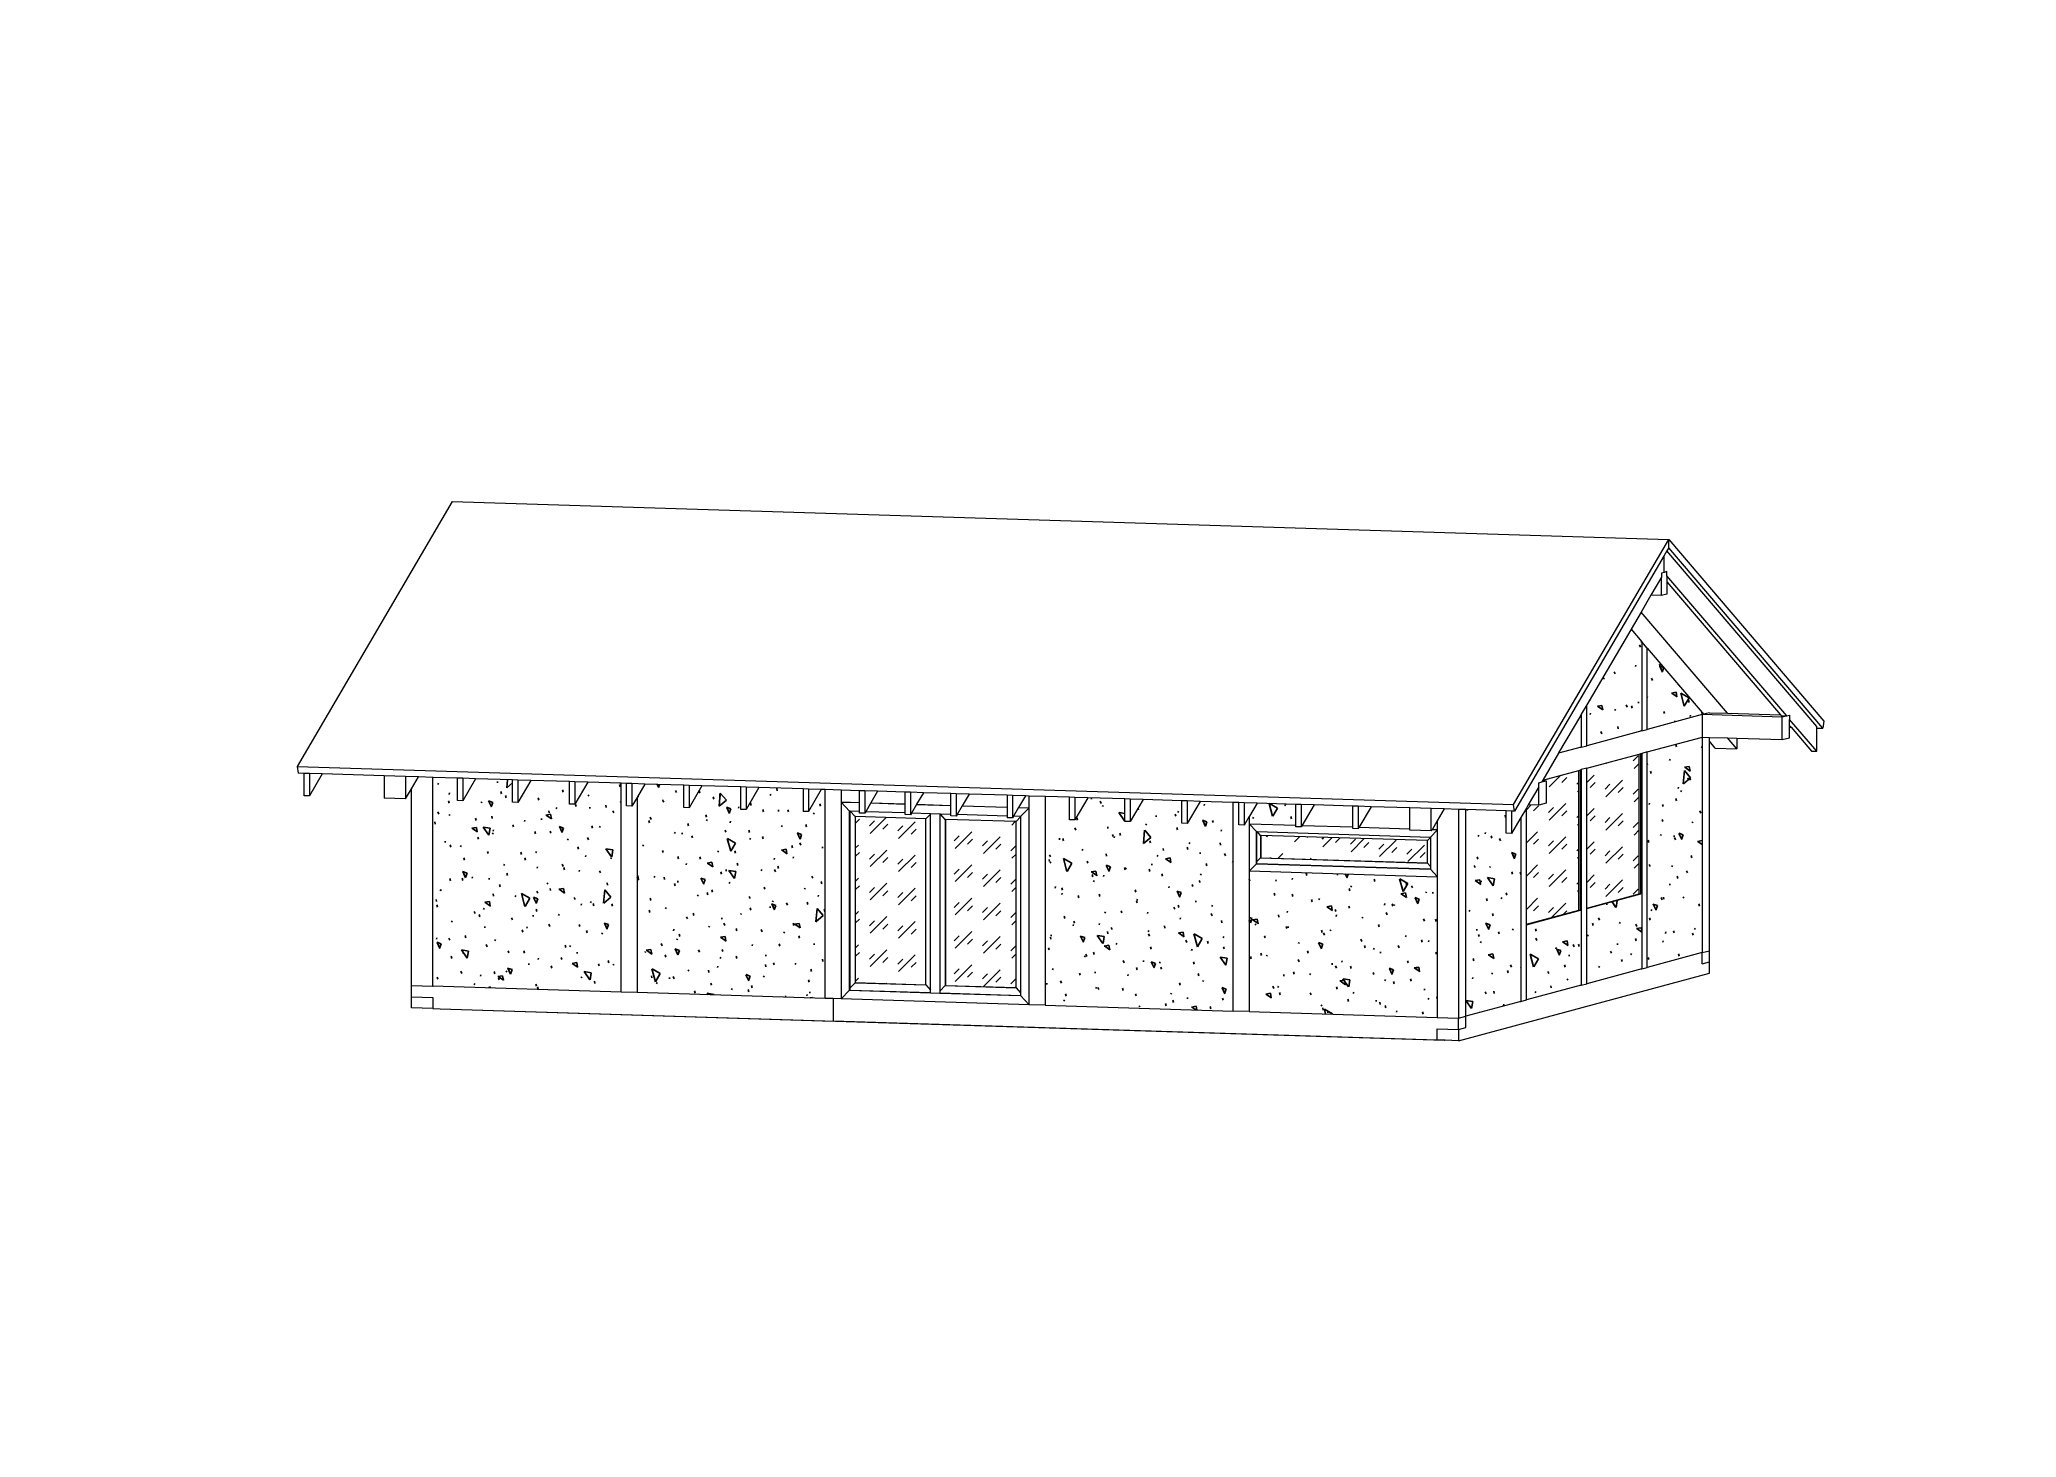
# Model space of a CAD drawing. Header units: millimetres. Extents: x 0 to 4620, y 0 to 297.
# Drawn here: x 1260 to 1680, y 0 to 297 of the extents above; entities that cross this region are included whole.
import ezdxf

# ---------------------------------------------------------------- set-up
doc = ezdxf.new("R2010")
doc.units = ezdxf.units.MM
doc.linetypes.add('K5LT32768', pattern=[0])
doc.layers.add('Системный слой', color=7, linetype='Continuous')

msp = doc.modelspace()

# ---------------------------------------------------------------- hatches: boundary and pattern name
at = {"layer": 'Системный слой'}
h = msp.add_hatch(dxfattribs=at)
h.set_pattern_fill('', angle=40, style=0, pattern_type=0)
h.set_pattern_definition([(40, (7.66, 6.428), (-20.5692, 24.5134), [2, -30]), (130, (9.193, 7.713), (-24.5134, -20.5692), [2, -30]), (85, (7.66, 6.428), (-20.56883, 24.51297), [2.828, -42.426]), (60, (9.193, 7.713), (-27.7128, 16), [2, -30]), (150, (10.192, 9.445), (-16, -27.7128), [2, -30]), (105, (9.193, 7.713), (-27.7123, 15.9997), [2.828, -42.426]), (80, (16.853, 14.141), (-26.0974, 4.60168), [1.5, -25]), (170, (17.114, 15.618), (-4.60168, -26.0974), [1.5, -25]), (125, (16.853, 14.141), (-26.09695, 4.6016), [2.121, -35.355]), (100, (-18.796, -15.771), (-15.75692, -2.77837), [1, -15]), (190, (-18.97, -14.787), (2.77837, -15.75692), [1, -15]), (145, (-18.796, -15.771), (-15.75733, -2.77844), [1.414, -21.213]), (70, (1.233, 14.088), (-15.03508, 5.47232), [1, -15]), (160, (1.575, 15.028), (-5.47232, -15.03508), [1, -15]), (115, (1.233, 14.088), (-15.03547, 5.47246), [1.414, -21.213]), (85, (0, 0), (-9.351857, 7.84492), [0.3, -10]), (65, (0, 0), (-2.418448, 6.64463), [0.3, -10]), (105, (0, 0), (-6.193075, 7.658056), [0.5, -12]), (110, (0, 0), (-7.94593, 1.36463), [0.5, -7])])
h.paths.add_polyline_path([(1343.58741, 95.88651), (1383.53284, 94.63902), (1383.53284, 94.65839), (1383.53284, 138.99024), (1376.49087, 139.21016), (1373.75247, 134.53037), (1372.61658, 134.56584), (1372.61658, 139.33116), (1364.37472, 139.58855), (1361.63632, 134.90875), (1360.50043, 134.94423), (1360.50043, 139.70954), (1352.6372, 139.95511), (1349.8988, 135.27531), (1348.76291, 135.31079), (1348.76291, 140.0761), (1343.6519, 140.23572), (1343.58741, 140.23773)])
h.paths.add_polyline_path([(1426.88593, 93.30448), (1426.88593, 137.63634), (1426.09136, 137.66115), (1423.35296, 132.98136), (1422.21707, 133.01683), (1422.21707, 137.78215), (1412.83932, 138.07501), (1410.10092, 133.39522), (1408.96503, 133.43069), (1408.96503, 138.196), (1400.72317, 138.45339), (1397.98477, 133.7736), (1396.84888, 133.80907), (1396.84888, 138.57439), (1388.60702, 138.83178), (1387.005, 136.094), (1386.9405, 135.98378), (1386.9405, 94.5326), (1426.88593, 93.28512)])
h.paths.add_polyline_path([(1473.6467, 136.17601), (1473.6467, 91.82479), (1513.59212, 90.5773), (1513.59212, 90.59667), (1513.59212, 134.92853), (1506.55016, 135.14844), (1503.81176, 130.46865), (1502.67587, 130.50412), (1502.67587, 135.26944), (1494.43401, 135.52683), (1491.69561, 130.84703), (1490.55972, 130.88251), (1490.55972, 135.64782), (1482.69649, 135.89339), (1479.95809, 131.21359), (1478.8222, 131.24907), (1478.8222, 136.01438), (1473.71119, 136.174)])
h.paths.add_polyline_path([(1556.94522, 89.24276), (1556.94522, 119.11646), (1517.06429, 120.36193), (1517.06429, 130.31983), (1526.90817, 130.0124), (1526.90817, 134.51267), (1518.66631, 134.77006), (1517.06429, 132.03228), (1516.99979, 131.92206), (1516.99979, 90.47088), (1556.94522, 89.2234)])
h.paths.add_polyline_path([(1563.03671, 133.38438), (1563.03671, 89.55485), (1563.03671, 89.498), (1574.71071, 92.63905), (1574.71071, 131.71466), (1574.5214, 131.39113), (1572.72232, 128.31659), (1571.58643, 128.35206), (1571.58643, 133.11738)])
h.paths.add_polyline_path([(1575.87166, 108.92101), (1575.87166, 93.00827), (1575.87166, 92.95142), (1587.54566, 96.09247), (1587.54566, 141.8789), (1587.35635, 141.82796), (1587.35635, 112.01112)])
h.paths.add_polyline_path([(1600.38062, 99.54589), (1600.38062, 145.33232), (1600.1913, 145.28139), (1600.1913, 115.46454), (1588.70661, 112.37443), (1588.70661, 96.46169), (1588.70661, 96.40484)])
h.paths.add_polyline_path([(1613.21557, 102.99931), (1613.21557, 148.78575), (1613.02625, 148.73481), (1601.54157, 145.64469), (1601.54157, 99.91511), (1601.54157, 99.85826)])
h.paths.add_polyline_path([(1600.38062, 150.11211), (1600.38062, 169.06391), (1598.11676, 171.71449), (1598.04184, 171.58646), (1588.70661, 155.63299), (1588.70661, 147.02791), (1588.70661, 146.97106)])
h.paths.add_polyline_path([(1613.21557, 154.03642), (1601.54157, 167.70464), (1601.54157, 167.48889), (1601.54157, 150.48133), (1601.54157, 150.42448), (1613.21557, 153.56554)])
h.paths.add_polyline_path([(1587.54566, 146.65869), (1587.54566, 153.64898), (1587.35635, 153.32545), (1582.7304, 145.41993), (1582.69092, 145.35246)])
h = msp.add_hatch(dxfattribs=at)
h.set_pattern_fill('', angle=45, style=0, pattern_type=0)
h.set_pattern_definition([(45, (0, 0), (4e-16, 7.071068), [5, -3.5]), (45, (2.6517, 0.884), (4e-16, 7.071068), [1.5, -7]), (45, (-0.177, 1.591), (4e-16, 7.071068), [1.5, -7])])
h.paths.add_polyline_path([(1433.38403, 131.9072), (1433.38403, 96.63136), (1448.29953, 96.16555), (1448.29953, 131.44139)])
h.paths.add_polyline_path([(1467.45819, 95.56723), (1467.45819, 130.84307), (1452.54269, 131.30888), (1452.54269, 96.03304)])
h.paths.add_polyline_path([(1554.87255, 126.81807), (1519.51104, 127.9224), (1519.51104, 123.15756), (1554.87255, 122.05323)])
h.paths.add_polyline_path([(1575.87166, 133.69867), (1575.87166, 109.02334), (1587.01558, 112.02176), (1587.01558, 141.73628), (1579.37137, 139.67949), (1579.2993, 139.55634), (1580.07505, 139.53212), (1580.07505, 134.75232), (1578.52711, 134.33583), (1576.28547, 134.40584)])
h.paths.add_polyline_path([(1599.85053, 115.47519), (1599.85053, 145.1897), (1588.70661, 142.19127), (1588.70661, 112.47676)])

# ---------------------------------------------------------------- linework, layer by layer
at = {"layer": 'Системный слой', "color": 7, "linetype": 'K5LT32768', "lineweight": 18}
for p, q in [((1347.69634, 198.8312), (1314.74385, 142.51702)), ((1347.69634, 198.8312), (1606.11101, 190.76097)), ((1573.1586, 134.44679), (1606.11101, 190.76097)), ((1606.11101, 189.00301), (1605.73643, 188.36286)), ((1606.11101, 190.76097), (1639.0635, 152.17942)), ((1606.11101, 189.00301), (1606.11101, 190.76097)), ((1638.84543, 150.67675), (1606.11101, 189.00301)), ((1605.16444, 187.38535), (1573.37666, 133.06147)), ((1605.73643, 188.36286), (1605.16444, 187.38535)), ((1605.16444, 183.8018), (1605.16444, 187.38535)), ((1637.60655, 151.04851), (1605.73643, 188.36286)), ((1604.58396, 182.76663), (1602.34235, 178.93583)), ((1605.16444, 183.8018), (1604.58396, 183.64562)), ((1604.58396, 183.64562), (1604.58396, 182.76663)), ((1604.58396, 178.86583), (1604.58396, 182.76663)), ((1605.74491, 183.95799), (1605.16444, 183.8018)), ((1605.74491, 183.079), (1605.74491, 183.95799)), ((1631.19134, 153.28568), (1605.74491, 183.079)), ((1605.74491, 183.079), (1605.74491, 181.78455)), ((1605.74491, 181.78455), (1629.8946, 153.50949)), ((1605.74491, 181.78455), (1605.74491, 179.1782)), ((1602.34235, 178.93583), (1600.25335, 175.36582)), ((1604.58396, 178.86583), (1602.34235, 178.93583)), ((1605.74491, 179.1782), (1604.58396, 178.86583)), ((1600.25335, 175.36582), (1598.11676, 171.71449)), ((1618.62007, 153.86159), (1600.25335, 175.36582)), ((1598.04184, 171.58646), (1588.70661, 155.63299)), ((1598.11676, 171.71449), (1598.04184, 171.58646)), ((1598.11676, 171.71449), (1600.38062, 169.06391)), ((1600.19145, 169.06964), (1600.38062, 169.06391)), ((1600.38062, 169.06391), (1600.38062, 150.11211)), ((1601.54157, 167.70464), (1600.38062, 169.06391)), ((1601.54157, 167.48889), (1601.54157, 167.70464)), ((1601.54157, 167.70464), (1613.21557, 154.03642)), ((1601.54157, 150.48133), (1601.54157, 167.48889)), ((1588.70661, 155.63299), (1587.54566, 153.64898)), ((1588.70661, 147.02791), (1588.70661, 155.63299)), ((1587.35635, 153.32545), (1582.7304, 145.41993)), ((1587.54566, 153.64898), (1587.35635, 153.32545)), ((1587.54566, 153.64898), (1587.54566, 146.65869)), ((1613.21557, 153.56554), (1601.54157, 150.42448)), ((1613.21557, 153.56554), (1613.02625, 153.57145)), ((1613.02641, 154.04215), (1613.21557, 154.03642)), ((1613.21557, 154.03642), (1613.21557, 153.56554)), ((1613.21557, 154.03642), (1613.54259, 153.65353)), ((1613.21557, 153.56554), (1613.54259, 153.65353)), ((1630.2539, 153.03343), (1613.21557, 153.56554)), ((1613.21557, 153.56554), (1613.21557, 148.78575)), ((1614.7635, 153.98203), (1613.54259, 153.65353)), ((1614.7635, 153.98203), (1618.62007, 153.86159)), ((1618.62007, 153.86159), (1629.8946, 153.50949)), ((1629.8946, 153.50949), (1630.05546, 153.32115)), ((1630.05546, 153.32115), (1631.19134, 153.28568)), ((1631.19134, 153.28568), (1630.2539, 153.03343)), ((1630.2539, 148.25364), (1630.2539, 153.03343)), ((1631.19134, 153.28568), (1631.8018, 153.44993)), ((1631.8018, 153.44993), (1631.80184, 152.5709)), ((1637.60655, 145.77459), (1631.80184, 152.5709)), ((1631.80184, 151.27645), (1631.80184, 152.5709)), ((1631.80184, 151.27645), (1632.13505, 150.88631)), ((1631.80184, 150.89672), (1631.80184, 151.27645)), ((1639.0635, 152.17942), (1638.84543, 150.67675)), ((1600.38062, 150.11211), (1588.70661, 146.97106)), ((1588.70661, 146.97106), (1588.70661, 147.02791)), ((1600.38062, 150.11211), (1600.19146, 150.11807)), ((1600.38062, 150.11211), (1601.54157, 150.42448)), ((1601.54157, 150.42448), (1601.54157, 150.48133)), ((1601.54157, 145.64469), (1613.02625, 148.73481)), ((1613.02625, 148.73481), (1613.21557, 148.78575)), ((1613.21557, 148.78575), (1613.21557, 102.99931)), ((1613.21557, 148.78575), (1614.7635, 148.7374)), ((1614.7635, 147.92523), (1614.7635, 148.7374)), ((1614.7635, 148.7374), (1618.59437, 148.61777)), ((1616.0247, 146.44859), (1614.7635, 147.92523)), ((1614.7635, 103.41581), (1614.7635, 147.92523)), ((1620.56825, 146.30669), (1618.59437, 148.61777)), ((1618.59437, 148.61777), (1620.56825, 148.55612)), ((1620.56825, 148.55612), (1620.56825, 146.30669)), ((1620.56825, 148.55612), (1630.2539, 148.25364)), ((1630.2539, 148.25364), (1631.80184, 148.67014)), ((1631.80184, 150.89672), (1632.13505, 150.88631)), ((1631.80184, 148.67014), (1631.80184, 150.89672)), ((1632.13505, 150.88631), (1636.47066, 145.81007)), ((1637.60655, 150.71544), (1637.60655, 151.04851)), ((1637.60655, 150.71544), (1638.84543, 150.67675)), ((1637.60655, 145.77459), (1637.60655, 150.71544)), ((1582.69092, 145.35246), (1579.37137, 139.67949)), ((1587.54566, 146.65869), (1582.69092, 145.35246)), ((1582.7304, 145.41993), (1582.69092, 145.35246)), ((1587.3565, 146.66465), (1587.54566, 146.65869)), ((1587.54566, 146.65869), (1588.70661, 146.97106)), ((1588.70661, 142.19127), (1599.85053, 145.1897)), ((1599.85053, 145.1897), (1600.1913, 145.28139)), ((1599.85053, 115.47519), (1599.85053, 145.1897)), ((1600.1913, 145.28139), (1600.38062, 145.33232)), ((1600.1913, 115.46454), (1600.1913, 145.28139)), ((1601.54157, 145.64469), (1600.38062, 145.33232)), ((1600.38062, 145.33232), (1600.38062, 99.54589)), ((1601.54157, 99.91511), (1601.54157, 145.64469)), ((1616.0247, 146.44859), (1620.56825, 146.30669)), ((1636.47066, 145.81007), (1637.60655, 145.77459)), ((1314.74385, 142.51702), (1573.1586, 134.44679)), ((1314.74385, 142.51702), (1314.96192, 141.1317)), ((1316.2008, 141.09301), (1314.96192, 141.1317)), ((1316.2008, 136.32769), (1316.2008, 141.09301)), ((1317.33669, 141.05753), (1316.2008, 141.09301)), ((1317.33669, 141.05753), (1317.33669, 136.29222)), ((1320.07509, 140.97201), (1317.33669, 141.05753)), ((1320.07509, 140.97201), (1317.33669, 136.29222)), ((1333.2391, 140.5609), (1320.07509, 140.97201)), ((1333.2391, 140.5609), (1333.2391, 135.79559)), ((1337.78265, 140.41901), (1333.2391, 140.5609)), ((1337.78265, 140.41901), (1337.78265, 135.6537)), ((1340.52105, 140.33349), (1337.78265, 140.41901)), ((1339.04385, 137.80902), (1340.52105, 140.33349)), ((1343.58741, 140.23773), (1340.52105, 140.33349)), ((1343.58741, 95.88651), (1343.58741, 140.23773)), ((1343.6519, 140.23572), (1343.58741, 140.23773)), ((1348.76291, 140.0761), (1343.6519, 140.23572)), ((1348.76291, 135.31079), (1348.76291, 140.0761)), ((1349.8988, 140.04063), (1348.76291, 140.0761)), ((1349.8988, 140.04063), (1349.8988, 135.27531)), ((1352.6372, 139.95511), (1349.8988, 140.04063)), ((1352.6372, 139.95511), (1349.8988, 135.27531)), ((1360.50043, 139.70954), (1352.6372, 139.95511)), ((1360.50043, 134.94423), (1360.50043, 139.70954)), ((1361.63632, 139.67407), (1360.50043, 139.70954)), ((1361.63632, 139.67407), (1361.63632, 134.90875)), ((1364.37472, 139.58855), (1361.63632, 139.67407)), ((1364.37472, 139.58855), (1361.63632, 134.90875)), ((1372.61658, 139.33116), (1364.37472, 139.58855)), ((1372.61658, 134.56584), (1372.61658, 139.33116)), ((1373.75247, 139.29568), (1372.61658, 139.33116)), ((1373.75247, 139.29568), (1373.75247, 134.53037)), ((1376.49087, 139.21016), (1373.75247, 139.29568)), ((1376.49087, 139.21016), (1373.75247, 134.53037)), ((1383.53284, 138.99024), (1376.49087, 139.21016)), ((1383.53284, 94.65839), (1383.53284, 138.99024)), ((1384.73273, 138.95277), (1383.53284, 138.99024)), ((1384.73273, 134.18746), (1384.73273, 138.95277)), ((1385.86862, 138.9173), (1384.73273, 138.95277)), ((1385.86862, 138.9173), (1385.86862, 134.15198)), ((1388.60702, 138.83178), (1385.86862, 138.9173)), ((1388.60702, 138.83178), (1387.005, 136.094)), ((1396.84888, 138.57439), (1388.60702, 138.83178)), ((1578.52707, 139.11562), (1579.13753, 139.27987)), ((1578.52707, 138.23664), (1578.52707, 139.11562)), ((1579.2993, 139.55634), (1579.13753, 139.27987)), ((1579.13753, 139.27987), (1580.07505, 139.53212)), ((1579.37137, 139.67949), (1579.2993, 139.55634)), ((1579.2993, 139.55634), (1580.07505, 139.53212)), ((1579.37137, 139.67949), (1587.01558, 141.73628)), ((1580.07505, 139.53212), (1580.07505, 134.75232)), ((1587.01558, 141.73628), (1587.35635, 141.82796)), ((1587.01558, 112.02176), (1587.01558, 141.73628)), ((1587.35635, 141.82796), (1587.54566, 141.8789)), ((1587.35635, 112.01112), (1587.35635, 141.82796)), ((1588.70661, 142.19127), (1587.54566, 141.8789)), ((1587.54566, 141.8789), (1587.54566, 96.09247)), ((1588.70661, 112.47676), (1588.70661, 142.19127)), ((1317.33669, 136.29222), (1316.2008, 136.32769)), ((1337.78265, 135.6537), (1333.2391, 135.79559)), ((1337.78265, 135.6537), (1339.04385, 137.80902)), ((1339.04385, 96.0284), (1339.04385, 137.80902)), ((1349.8988, 135.27531), (1348.76291, 135.31079)), ((1361.63632, 134.90875), (1360.50043, 134.94423)), ((1373.75247, 134.53037), (1372.61658, 134.56584)), ((1386.9405, 135.98378), (1385.86862, 134.15198)), ((1387.005, 136.094), (1386.9405, 135.98378)), ((1386.9405, 135.98378), (1386.9405, 94.5326)), ((1396.84888, 133.80907), (1396.84888, 138.57439)), ((1397.98477, 138.53891), (1396.84888, 138.57439)), ((1397.98477, 138.53891), (1397.98477, 133.7736)), ((1400.72317, 138.45339), (1397.98477, 138.53891)), ((1400.72317, 138.45339), (1397.98477, 133.7736)), ((1408.96503, 138.196), (1400.72317, 138.45339)), ((1408.96503, 133.43069), (1408.96503, 138.196)), ((1410.10092, 138.16053), (1408.96503, 138.196)), ((1410.10092, 138.16053), (1410.10092, 133.39522)), ((1412.83932, 138.07501), (1410.10092, 138.16053)), ((1412.83932, 138.07501), (1410.10092, 133.39522)), ((1422.21707, 137.78215), (1412.83932, 138.07501)), ((1422.21707, 137.78215), (1422.21707, 133.01683)), ((1423.35296, 137.74667), (1422.21707, 137.78215)), ((1423.35296, 137.74667), (1423.35296, 132.98136)), ((1426.09136, 137.66115), (1423.35296, 137.74667)), ((1426.09136, 137.66115), (1423.35296, 132.98136)), ((1426.88593, 137.63634), (1426.09136, 137.66115)), ((1426.88593, 93.30448), (1426.88593, 137.63634)), ((1430.2936, 137.52992), (1426.88593, 137.63634)), ((1430.2936, 137.52992), (1430.2936, 135.00186)), ((1430.3581, 137.5279), (1430.2936, 137.52992)), ((1430.2936, 135.00186), (1430.3581, 135.01922)), ((1430.2936, 135.00186), (1432.09209, 133.0537)), ((1430.2936, 135.00186), (1430.2936, 93.17869)), ((1430.2936, 135.00186), (1434.18177, 134.88044)), ((1434.18177, 137.40849), (1430.3581, 137.5279)), ((1430.3581, 135.01922), (1434.18177, 134.89981)), ((1434.18177, 134.89981), (1434.18177, 137.40849)), ((1435.31766, 137.37302), (1434.18177, 137.40849)), ((1434.18177, 134.88044), (1434.18177, 134.89981)), ((1434.18177, 132.98844), (1434.18177, 134.88044)), ((1435.31766, 137.37302), (1435.31766, 132.6077)), ((1438.05605, 137.2875), (1435.31766, 137.37302)), ((1436.6033, 134.80481), (1435.51606, 132.94677)), ((1436.61443, 134.82383), (1436.6033, 134.80481)), ((1436.6033, 134.80481), (1443.89362, 134.57714)), ((1438.05605, 137.2875), (1436.61443, 134.82383)), ((1436.61443, 134.82383), (1443.89362, 134.59651)), ((1443.89362, 137.10519), (1438.05605, 137.2875)), ((1443.89362, 134.59651), (1443.89362, 137.10519)), ((1445.02951, 137.06972), (1443.89362, 137.10519)), ((1443.89362, 134.57714), (1443.89362, 134.59651)), ((1443.89362, 132.68514), (1443.89362, 134.57714)), ((1445.02951, 137.06972), (1445.02951, 132.3044)), ((1447.7679, 136.9842), (1445.02951, 137.06972)), ((1446.31515, 134.50151), (1445.22791, 132.64347)), ((1446.32628, 134.52054), (1446.31515, 134.50151)), ((1446.31515, 134.50151), (1453.60547, 134.27384)), ((1447.7679, 136.9842), (1446.32628, 134.52054)), ((1446.32628, 134.52054), (1453.60547, 134.29321)), ((1453.60547, 136.80189), (1447.7679, 136.9842)), ((1453.60547, 134.29321), (1453.60547, 136.80189)), ((1454.74136, 136.76642), (1453.60547, 136.80189)), ((1454.74136, 136.76642), (1454.74136, 132.00111)), ((1457.47976, 136.6809), (1454.74136, 136.76642)), ((1457.47976, 136.6809), (1456.03813, 134.21724)), ((1465.57017, 136.42824), (1457.47976, 136.6809)), ((1465.57017, 136.42824), (1465.57017, 133.91955)), ((1466.70605, 136.39277), (1465.57017, 136.42824)), ((1466.70605, 136.39277), (1466.70605, 131.62745)), ((1469.44445, 136.30725), (1466.70605, 136.39277)), ((1469.44445, 136.30725), (1468.00283, 133.84358)), ((1470.23903, 136.28243), (1469.44445, 136.30725)), ((1470.23903, 133.77375), (1470.23903, 136.28243)), ((1473.6467, 136.17601), (1470.23903, 136.28243)), ((1473.6467, 136.17601), (1473.6467, 91.82479)), ((1473.71119, 136.174), (1473.6467, 136.17601)), ((1478.8222, 136.01438), (1473.71119, 136.174)), ((1478.8222, 131.24907), (1478.8222, 136.01438)), ((1479.95809, 135.97891), (1478.8222, 136.01438)), ((1479.95809, 135.97891), (1479.95809, 131.21359)), ((1482.69649, 135.89339), (1479.95809, 135.97891)), ((1482.69649, 135.89339), (1479.95809, 131.21359)), ((1490.55972, 135.64782), (1482.69649, 135.89339)), ((1490.55972, 130.88251), (1490.55972, 135.64782)), ((1491.69561, 135.61235), (1490.55972, 135.64782)), ((1491.69561, 135.61235), (1491.69561, 130.84703)), ((1494.43401, 135.52683), (1491.69561, 135.61235)), ((1494.43401, 135.52683), (1491.69561, 130.84703)), ((1502.67587, 135.26944), (1494.43401, 135.52683)), ((1502.67587, 130.50412), (1502.67587, 135.26944)), ((1503.81176, 135.23396), (1502.67587, 135.26944)), ((1503.81176, 135.23396), (1503.81176, 130.46865)), ((1506.55016, 135.14844), (1503.81176, 135.23396)), ((1506.55016, 135.14844), (1503.81176, 130.46865)), ((1513.59212, 134.92853), (1506.55016, 135.14844)), ((1513.59212, 90.59667), (1513.59212, 134.92853)), ((1514.79202, 134.89105), (1513.59212, 134.92853)), ((1514.79202, 130.12574), (1514.79202, 134.89105)), ((1515.92791, 134.85558), (1514.79202, 134.89105)), ((1515.92791, 134.85558), (1515.92791, 130.09026)), ((1518.66631, 134.77006), (1515.92791, 134.85558)), ((1518.66631, 134.77006), (1517.06429, 132.03228)), ((1526.90817, 134.51267), (1518.66631, 134.77006)), ((1526.90817, 130.0124), (1526.90817, 134.51267)), ((1528.04406, 134.4772), (1526.90817, 134.51267)), ((1528.04406, 134.4772), (1528.04406, 129.71188)), ((1530.78246, 134.39168), (1528.04406, 134.4772)), ((1573.37666, 133.06147), (1573.1586, 134.44679)), ((1576.28547, 134.40584), (1575.87166, 133.69867)), ((1578.52707, 138.23664), (1576.28547, 134.40584)), ((1578.52711, 134.33583), (1576.28547, 134.40584)), ((1578.52711, 134.33583), (1578.52707, 138.23664)), ((1580.07505, 134.75232), (1578.52711, 134.33583)), ((1385.86862, 134.15198), (1384.73273, 134.18746)), ((1397.98477, 133.7736), (1396.84888, 133.80907)), ((1410.10092, 133.39522), (1408.96503, 133.43069)), ((1423.35296, 132.98136), (1422.21707, 133.01683)), ((1432.09209, 95.01453), (1432.09209, 133.0537)), ((1432.18884, 133.05068), (1432.09209, 133.0537)), ((1432.18884, 95.49862), (1432.18884, 133.05068)), ((1432.21645, 133.04981), (1432.18884, 133.05068)), ((1433.26793, 131.91083), (1432.21645, 133.04981)), ((1434.18177, 132.98844), (1432.21645, 133.04981)), ((1433.26793, 131.91083), (1433.26793, 96.60012)), ((1433.38403, 131.9072), (1433.26793, 131.91083)), ((1433.38403, 96.63136), (1433.38403, 131.9072)), ((1448.29953, 131.44139), (1433.38403, 131.9072)), ((1434.18177, 132.64318), (1434.18177, 132.98844)), ((1435.31766, 132.6077), (1434.18177, 132.64318)), ((1435.51606, 132.94677), (1435.31766, 132.6077)), ((1443.89362, 132.68514), (1435.51606, 132.94677)), ((1443.89362, 132.33988), (1443.89362, 132.68514)), ((1445.02951, 132.3044), (1443.89362, 132.33988)), ((1445.22791, 132.64347), (1445.02951, 132.3044)), ((1449.28188, 132.51686), (1445.22791, 132.64347)), ((1448.29953, 131.44139), (1449.28188, 132.44414)), ((1448.29953, 96.16555), (1448.29953, 131.44139)), ((1451.25075, 132.45538), (1449.28188, 132.51686)), ((1449.28188, 132.44414), (1449.28188, 132.51686)), ((1449.28188, 95.06659), (1449.28188, 132.44414)), ((1451.25075, 132.45538), (1451.25075, 94.41621)), ((1451.3475, 132.45236), (1451.25075, 132.45538)), ((1451.3475, 94.9003), (1451.3475, 132.45236)), ((1451.37511, 132.45149), (1451.3475, 132.45236)), ((1452.42659, 131.31251), (1451.37511, 132.45149)), ((1453.60547, 132.38184), (1451.37511, 132.45149)), ((1452.42659, 131.31251), (1452.42659, 96.0018)), ((1452.54269, 131.30888), (1452.42659, 131.31251)), ((1452.54269, 96.03304), (1452.54269, 131.30888)), ((1467.45819, 130.84307), (1452.54269, 131.30888)), ((1453.60547, 134.27384), (1453.60547, 134.29321)), ((1453.60547, 132.38184), (1453.60547, 134.27384)), ((1453.60547, 132.03658), (1453.60547, 132.38184)), ((1454.74136, 132.00111), (1453.60547, 132.03658)), ((1454.93976, 132.34017), (1454.74136, 132.00111)), ((1456.027, 134.19822), (1454.93976, 132.34017)), ((1465.57017, 132.00818), (1454.93976, 132.34017)), ((1456.03813, 134.21724), (1456.027, 134.19822)), ((1456.027, 134.19822), (1465.57017, 133.90019)), ((1456.03813, 134.21724), (1465.57017, 133.91955)), ((1465.57017, 133.91955), (1465.57017, 133.90019)), ((1465.57017, 133.90019), (1465.57017, 132.00818)), ((1465.57017, 132.00818), (1465.57017, 131.66292)), ((1466.70605, 131.62745), (1465.57017, 131.66292)), ((1466.90446, 131.96652), (1466.70605, 131.62745)), ((1467.9917, 133.82456), (1466.90446, 131.96652)), ((1468.44054, 131.91854), (1466.90446, 131.96652)), ((1467.45819, 130.84307), (1468.44054, 131.84582)), ((1467.45819, 95.56723), (1467.45819, 130.84307)), ((1468.00283, 133.84358), (1467.9917, 133.82456)), ((1467.9917, 133.82456), (1470.23903, 133.75438)), ((1468.00283, 133.84358), (1470.23903, 133.77375)), ((1468.44054, 131.91854), (1470.23903, 133.75438)), ((1468.44054, 131.91854), (1468.44054, 131.84582)), ((1468.44054, 131.84582), (1468.44054, 94.46827)), ((1470.23903, 133.75438), (1470.23903, 133.77375)), ((1470.23903, 91.93121), (1470.23903, 133.75438)), ((1479.95809, 131.21359), (1478.8222, 131.24907)), ((1491.69561, 130.84703), (1490.55972, 130.88251)), ((1503.81176, 130.46865), (1502.67587, 130.50412)), ((1516.99979, 131.92206), (1515.92791, 130.09026)), ((1517.06429, 132.03228), (1516.99979, 131.92206)), ((1516.99979, 131.92206), (1516.99979, 90.47088)), ((1517.06429, 120.36193), (1517.06429, 130.31983)), ((1526.90817, 130.0124), (1517.06429, 130.31983)), ((1517.06429, 130.31983), (1518.54094, 128.72028)), ((1530.78246, 134.39168), (1528.19637, 129.97217)), ((1539.02432, 134.13428), (1530.78246, 134.39168)), ((1539.02432, 129.63402), (1539.02432, 134.13428)), ((1540.16021, 134.09881), (1539.02432, 134.13428)), ((1540.16021, 134.09881), (1540.16021, 129.3335)), ((1542.89861, 134.01329), (1540.16021, 134.09881)), ((1542.89861, 134.01329), (1540.31252, 129.59379)), ((1551.14047, 133.7559), (1542.89861, 134.01329)), ((1551.14047, 129.25564), (1551.14047, 133.7559)), ((1555.68403, 133.61401), (1551.14047, 133.7559)), ((1555.68403, 128.84869), (1555.68403, 133.61401)), ((1558.42242, 133.52849), (1555.68403, 133.61401)), ((1556.94522, 131.00402), (1555.83634, 129.10898)), ((1558.42242, 133.52849), (1556.94522, 131.00402)), ((1556.94522, 131.00402), (1556.94522, 129.07435)), ((1561.48878, 133.43272), (1558.42242, 133.52849)), ((1561.48878, 133.43272), (1561.48878, 89.0815)), ((1563.03671, 133.38438), (1561.48878, 133.43272)), ((1563.03671, 89.55485), (1563.03671, 133.38438)), ((1571.58643, 133.11738), (1563.03671, 133.38438)), ((1571.58643, 128.35206), (1571.58643, 133.11738)), ((1572.72232, 133.0819), (1571.58643, 133.11738)), ((1572.72232, 133.0819), (1572.72232, 128.31659)), ((1573.37666, 133.06147), (1572.72232, 133.0819)), ((1574.5214, 131.39113), (1572.72232, 128.31659)), ((1574.71071, 131.71466), (1574.5214, 131.39113)), ((1575.87166, 133.69867), (1574.71071, 131.71466)), ((1574.71071, 131.71466), (1574.71071, 92.63905)), ((1575.87166, 109.02334), (1575.87166, 133.69867)), ((1515.92791, 130.09026), (1514.79202, 130.12574)), ((1518.54094, 121.86924), (1518.54094, 128.72028)), ((1518.54094, 128.72028), (1518.63769, 128.71726)), ((1518.63769, 122.35334), (1518.63769, 128.71726)), ((1518.63769, 128.71726), (1518.66531, 128.71639)), ((1519.39495, 127.92603), (1518.66531, 128.71639)), ((1518.66531, 128.71639), (1555.53306, 127.56502)), ((1519.39495, 127.92603), (1519.39495, 123.12632)), ((1519.51104, 127.9224), (1519.39495, 127.92603)), ((1519.51104, 123.15756), (1519.51104, 127.9224)), ((1554.87255, 126.81807), (1519.51104, 127.9224)), ((1526.90817, 129.74735), (1526.90817, 130.0124)), ((1528.04406, 129.71188), (1526.90817, 129.74735)), ((1528.19637, 129.97217), (1528.04406, 129.71188)), ((1539.02432, 129.63402), (1528.19637, 129.97217)), ((1539.02432, 129.36897), (1539.02432, 129.63402)), ((1540.16021, 129.3335), (1539.02432, 129.36897)), ((1540.31252, 129.59379), (1540.16021, 129.3335)), ((1551.14047, 129.25564), (1540.31252, 129.59379)), ((1551.14047, 128.99059), (1551.14047, 129.25564)), ((1555.68403, 128.84869), (1551.14047, 128.99059)), ((1554.87255, 126.81807), (1555.53306, 127.4923)), ((1554.87255, 122.05323), (1554.87255, 126.81807)), ((1556.94522, 129.0065), (1555.53306, 127.56502)), ((1555.53306, 127.56502), (1555.53306, 127.4923)), ((1555.53306, 127.4923), (1555.53306, 121.30288)), ((1555.83634, 129.10898), (1555.68403, 128.84869)), ((1556.94522, 129.07435), (1555.83634, 129.10898)), ((1556.94522, 129.07435), (1556.94522, 129.0065)), ((1556.94522, 129.0065), (1556.94522, 119.18431)), ((1572.72232, 128.31659), (1571.58643, 128.35206)), ((1517.06429, 120.36193), (1518.54094, 121.86924)), ((1518.54094, 121.86924), (1518.63769, 121.89528)), ((1555.53306, 120.71399), (1518.54094, 121.86924)), ((1519.39495, 123.12632), (1518.63769, 122.35334)), ((1518.63769, 121.89528), (1518.63769, 122.35334)), ((1518.63769, 121.89528), (1555.53306, 120.74304)), ((1519.51104, 123.15756), (1519.39495, 123.12632)), ((1519.39495, 123.12632), (1554.87255, 122.01837)), ((1519.51104, 123.15756), (1554.87255, 122.05323)), ((1554.87255, 122.01837), (1554.87255, 122.05323)), ((1554.87255, 122.01837), (1555.53306, 121.30288)), ((1517.06429, 120.36193), (1556.94522, 119.11646)), ((1555.53306, 121.30288), (1555.53306, 120.74304)), ((1555.53306, 120.74304), (1555.53306, 120.71399)), ((1556.94522, 119.18431), (1555.53306, 120.71399)), ((1556.94522, 119.18431), (1556.94522, 119.11646)), ((1556.94522, 119.11646), (1556.94522, 89.24276)), ((1588.70661, 112.47676), (1599.85053, 115.47519)), ((1588.70661, 112.37443), (1600.1913, 115.46454)), ((1599.85053, 115.47519), (1600.1913, 115.46454)), ((1575.87166, 109.02334), (1587.01558, 112.02176)), ((1575.87166, 108.92101), (1587.35635, 112.01112)), ((1587.01558, 112.02176), (1587.35635, 112.01112)), ((1588.70661, 112.37443), (1588.70661, 112.47676)), ((1588.70661, 96.46169), (1588.70661, 112.37443)), ((1575.87166, 108.92101), (1575.87166, 109.02334)), ((1575.87166, 93.00827), (1575.87166, 108.92101)), ((1613.21557, 102.99931), (1601.54157, 99.85826)), ((1613.02625, 103.00523), (1613.21557, 102.99931)), ((1613.21557, 102.99931), (1614.7635, 103.41581)), ((1613.21557, 100.60942), (1613.21557, 102.99931)), ((1613.21557, 100.60942), (1614.7635, 101.02591)), ((1614.7635, 101.02591), (1614.7635, 103.41581)), ((1614.7635, 98.63602), (1614.7635, 101.02591)), ((1433.26793, 96.60012), (1432.18884, 95.49862)), ((1433.38403, 96.63136), (1433.26793, 96.60012)), ((1433.26793, 96.60012), (1448.29953, 96.13069)), ((1433.38403, 96.63136), (1448.29953, 96.16555)), ((1561.48878, 84.30171), (1614.7635, 98.63602)), ((1600.38062, 99.54589), (1588.70661, 96.40484)), ((1600.1913, 99.5518), (1600.38062, 99.54589)), ((1600.38062, 99.54589), (1601.54157, 99.85826)), ((1601.54157, 99.85826), (1601.54157, 99.91511)), ((1339.04385, 96.0284), (1343.58741, 95.88651)), ((1339.04385, 93.63851), (1339.04385, 96.0284)), ((1339.04385, 93.63851), (1343.58741, 93.49661)), ((1339.04385, 91.24861), (1339.04385, 93.63851)), ((1343.58741, 95.88651), (1343.65175, 95.90387)), ((1383.53284, 94.63902), (1343.58741, 95.88651)), ((1343.58741, 93.49661), (1343.58741, 91.10672)), ((1383.53284, 94.63902), (1383.53284, 94.65839)), ((1386.9405, 94.5326), (1383.53284, 94.63902)), ((1387.00485, 94.54996), (1386.9405, 94.5326)), ((1426.88593, 93.28512), (1386.9405, 94.5326)), ((1426.88593, 93.28512), (1426.88593, 93.30448)), ((1428.58977, 93.2319), (1426.88593, 93.28512)), ((1428.58977, 93.2319), (1428.58977, 88.45211)), ((1430.2936, 93.17869), (1428.58977, 93.2319)), ((1432.09209, 95.01453), (1430.2936, 93.17869)), ((1470.23903, 91.93121), (1430.2936, 93.17869)), ((1432.18884, 95.04056), (1432.09209, 95.01453)), ((1432.09209, 95.01453), (1449.28188, 94.4777)), ((1432.18884, 95.04056), (1432.18884, 95.49862)), ((1432.18884, 95.04056), (1449.28188, 94.50675)), ((1448.29953, 96.13069), (1448.29953, 96.16555)), ((1448.29953, 96.13069), (1449.28188, 95.06659)), ((1449.28188, 94.50675), (1449.28188, 95.06659)), ((1449.28188, 94.4777), (1449.28188, 94.50675)), ((1449.28188, 94.4777), (1451.25075, 94.41621)), ((1451.25075, 94.41621), (1451.3475, 94.44224)), ((1451.25075, 94.41621), (1468.44054, 93.87938)), ((1452.42659, 96.0018), (1451.3475, 94.9003)), ((1451.3475, 94.44224), (1451.3475, 94.9003)), ((1451.3475, 94.44224), (1468.44054, 93.90843)), ((1452.54269, 96.03304), (1452.42659, 96.0018)), ((1452.42659, 96.0018), (1467.45819, 95.53237)), ((1452.54269, 96.03304), (1467.45819, 95.56723)), ((1467.45819, 95.53237), (1467.45819, 95.56723)), ((1467.45819, 95.53237), (1468.44054, 94.46827)), ((1468.44054, 94.46827), (1468.44054, 93.90843)), ((1468.44054, 93.90843), (1468.44054, 93.87938)), ((1468.44054, 93.87938), (1470.23903, 91.93121)), ((1574.71071, 92.63905), (1563.03671, 89.498)), ((1574.5214, 92.64496), (1574.71071, 92.63905)), ((1574.71071, 92.63905), (1575.87166, 92.95142)), ((1587.54566, 96.09247), (1575.87166, 92.95142)), ((1575.87166, 92.95142), (1575.87166, 93.00827)), ((1587.35635, 96.09838), (1587.54566, 96.09247)), ((1587.54566, 96.09247), (1588.70661, 96.40484)), ((1588.70661, 96.40484), (1588.70661, 96.46169)), ((1343.58741, 91.10672), (1339.04385, 91.24861)), ((1343.58741, 91.10672), (1345.13534, 91.05837)), ((1345.13534, 91.02531), (1345.13534, 91.05837)), ((1345.13534, 91.05837), (1428.58977, 88.45211)), ((1558.49315, 84.3622), (1345.13534, 91.02531)), ((1556.94522, 84.44361), (1428.58977, 88.45211)), ((1473.6467, 91.82479), (1470.23903, 91.93121)), ((1473.71104, 91.84215), (1473.6467, 91.82479)), ((1473.6467, 91.82479), (1513.59212, 90.5773)), ((1513.59212, 90.5773), (1513.59212, 90.59667)), ((1516.99979, 90.47088), (1513.59212, 90.5773)), ((1516.99979, 90.47088), (1517.06413, 90.48824)), ((1516.99979, 90.47088), (1556.94522, 89.2234)), ((1556.94522, 89.24276), (1556.94522, 89.2234)), ((1556.94522, 89.2234), (1561.48878, 89.0815)), ((1561.48878, 89.0815), (1563.03671, 89.498)), ((1561.48878, 86.69161), (1561.48878, 89.0815)), ((1563.03671, 89.498), (1563.03671, 89.55485)), ((1563.03671, 87.1081), (1563.03671, 89.498)), ((1556.94522, 86.8335), (1561.48878, 86.69161)), ((1556.94522, 84.44361), (1556.94522, 86.8335)), ((1558.49315, 84.39526), (1556.94522, 84.44361)), ((1558.49315, 84.39526), (1558.49315, 84.3622)), ((1558.60325, 84.39183), (1558.49315, 84.39526)), ((1558.60325, 84.39183), (1558.49315, 84.3622)), ((1561.48878, 84.30171), (1558.60325, 84.39183)), ((1561.48878, 86.69161), (1563.03671, 87.1081)), ((1561.48878, 86.69161), (1561.48878, 84.30171))]:
    msp.add_line(p, q, dxfattribs=at)

doc.saveas('drawing.dxf')
